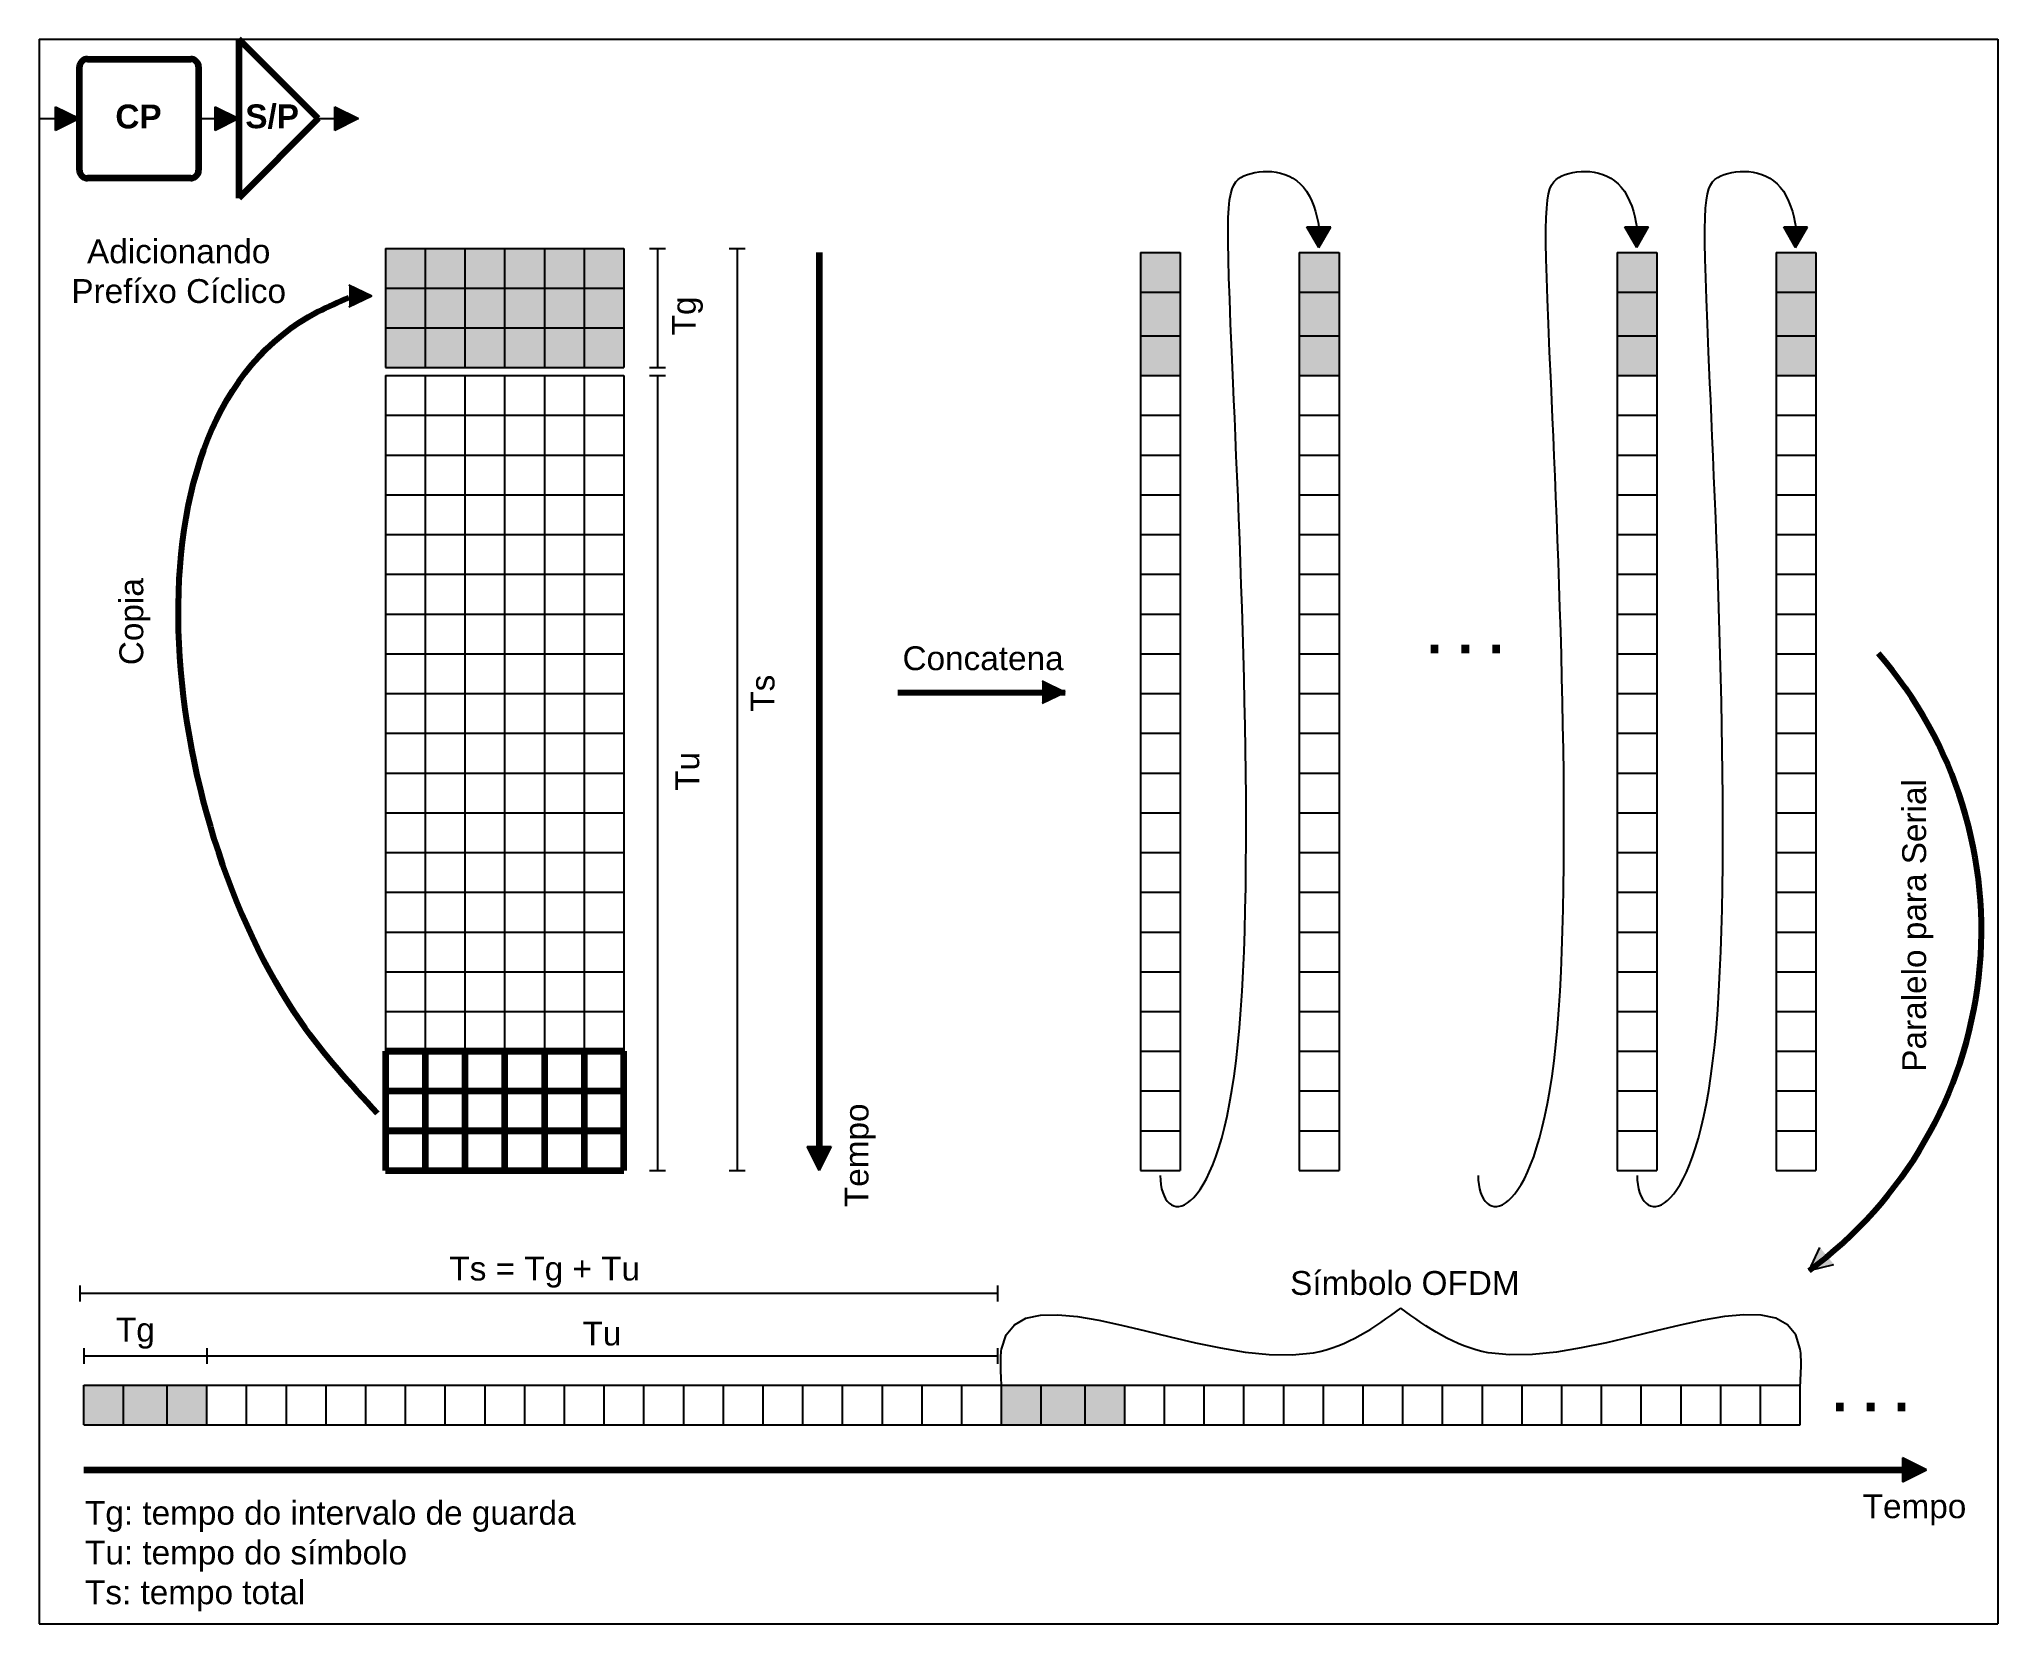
# Model space of a CAD drawing. Header units: millimetres. Extents: x 1998 to 2148, y 1334 to 1394.
# Drawn here: x 2123.45 to 2148.09, y 1333.71 to 1353.64 of the extents above; entities that cross this region are included whole.
import ezdxf

# ---------------------------------------------------------------- set-up
doc = ezdxf.new("R2010")
doc.units = ezdxf.units.MM
doc.linetypes.add('ACAD_ISO02W100', pattern=[15, 12, -3])
doc.layers.add('Background', color=7, linetype='Continuous', plot=False)
doc.styles.get("Standard").update_dxf_attribs({"font": 'arial.ttf'})

msp = doc.modelspace()

# ---------------------------------------------------------------- texts
for s, width, gutter_width, heights, insert, char_height, attachment_point in [('{\\fArial|b1|i0|c0|p34;CP}', 2.97883, 12.5, [0], (2124.695, 1352.665), 0.3, 5), ('{\\fArial|b1|i0|c0|p34;S/P}', 2.97883, 12.5, [0], (2126.377, 1352.665), 0.3, 5), ('Adicionando ^JPrefíxo Cíclico', 2.97883, 12.5, [0], (2125.201, 1350.719), 0.3, 5), ('Concatena', 3.4918, 12.5, [0], (2135.323, 1345.85), 0.3, 5), ('{\\fArial|b1|i0|c0|p34;. . .}', 3.4918, 12.5, [0], (2141.392, 1346.165), 0.5, 5), ('Ts = Tg + Tu', 4.70399, 12.5, [0], (2129.807, 1338.129), 0.3, 5), ('Símbolo OFDM', 3.06218, 12.5, [0], (2140.631, 1337.991), 0.3, 5), ('Tg', 0.68608, 12.5, [0], (2124.656, 1337.36), 0.3, 5), ('Tu', 0.68608, 12.5, [0], (2130.527, 1337.355), 0.3, 5), ('{\\fArial|b1|i0|c0|p34;. . .}', 3.4918, 12.5, [0], (2146.492, 1336.63), 0.5, 5), ('Tg: tempo do intervalo de guarda\\PTu: tempo do símbolo\\PTs: tempo total', 7.16796, 1.668, [1.794], (2124.022, 1335.252), 0.3, 1)]:
    msp.add_mtext_dynamic_manual_height_columns(s, width=width, gutter_width=gutter_width, heights=heights, dxfattribs=dict(insert=insert, char_height=char_height, attachment_point=attachment_point))
at = {"char_height": 0.3, "attachment_point": 5, "rotation": 90}
for s, width, insert in [('Tg', 0.68608, (2131.603, 1350.158)), ('Copia', 0.68608, (2124.65, 1346.312)), ('Ts', 0.68608, (2132.55, 1345.412)), ('Tu', 0.68608, (2131.603, 1344.429)), ('Paralelo para Serial', 3.4918, (2147.085, 1342.491))]:
    msp.add_mtext_dynamic_manual_height_columns(s, width=width, gutter_width=12.5, heights=[0], dxfattribs=dict(at, insert=insert))
at = {"color": 151, "insert": (2133.776, 1339.599), "char_height": 0.3, "attachment_point": 5, "rotation": 90}
msp.add_mtext_dynamic_manual_height_columns('Tempo', width=0.68608, gutter_width=12.5, heights=[0], dxfattribs=at)
at = {"color": 151, "insert": (2147.044, 1335.139), "char_height": 0.3, "attachment_point": 5}
msp.add_mtext_dynamic_manual_height_columns('Tempo', width=0.68608, gutter_width=12.5, heights=[0], dxfattribs=at)

# ---------------------------------------------------------------- hatches: boundary and pattern name
h = msp.add_hatch(color=151)
h.dxf.hatch_style = 1
h.paths.add_polyline_path([(2123.652, 1352.79), (2123.652, 1352.49), (2123.952, 1352.64)])
h = msp.add_hatch(color=151)
h.dxf.hatch_style = 1
h.paths.add_polyline_path([(2125.658, 1352.79), (2125.658, 1352.49), (2125.958, 1352.64)])
h = msp.add_hatch(color=151)
h.dxf.hatch_style = 1
h.paths.add_polyline_path([(2127.165, 1352.79), (2127.165, 1352.49), (2127.465, 1352.64)])
h = msp.add_hatch(color=256)
h.dxf.hatch_style = 1
h.paths.add_polyline_path([(2139.698, 1351.278), (2139.398, 1351.278), (2139.548, 1351.018)])
h = msp.add_hatch(color=256)
h.dxf.hatch_style = 1
h.paths.add_polyline_path([(2143.698, 1351.278), (2143.398, 1351.278), (2143.548, 1351.018)])
h = msp.add_hatch(color=256)
h.dxf.hatch_style = 1
h.paths.add_polyline_path([(2145.698, 1351.278), (2145.398, 1351.278), (2145.548, 1351.018)])
h = msp.add_hatch(color=151)
h.dxf.hatch_style = 1
h.paths.add_polyline_path([(2128.303, 1350.008), (2127.803, 1350.008), (2127.803, 1349.508), (2128.303, 1349.508)])
h.paths.add_polyline_path([(2128.303, 1350.508), (2127.803, 1350.508), (2127.803, 1350.008), (2128.303, 1350.008)])
h.paths.add_polyline_path([(2129.303, 1350.508), (2128.803, 1350.508), (2128.803, 1350.008), (2129.303, 1350.008)])
h.paths.add_polyline_path([(2128.803, 1350.508), (2128.303, 1350.508), (2128.303, 1350.008), (2128.803, 1350.008)])
h.paths.add_polyline_path([(2128.303, 1351.008), (2127.803, 1351.008), (2127.803, 1350.508), (2128.303, 1350.508)])
h.paths.add_polyline_path([(2128.803, 1351.008), (2128.303, 1351.008), (2128.303, 1350.508), (2128.803, 1350.508)])
h.paths.add_polyline_path([(2129.803, 1351.008), (2129.303, 1351.008), (2129.303, 1350.508), (2129.803, 1350.508)])
h.paths.add_polyline_path([(2129.303, 1351.008), (2128.803, 1351.008), (2128.803, 1350.508), (2129.303, 1350.508)])
h.paths.add_polyline_path([(2130.303, 1351.008), (2129.803, 1351.008), (2129.803, 1350.508), (2130.303, 1350.508)])
h.paths.add_polyline_path([(2130.803, 1351.008), (2130.303, 1351.008), (2130.303, 1350.508), (2130.803, 1350.508)])
h.paths.add_polyline_path([(2130.803, 1350.508), (2130.303, 1350.508), (2130.303, 1350.008), (2130.803, 1350.008)])
h.paths.add_polyline_path([(2130.803, 1350.008), (2130.303, 1350.008), (2130.303, 1349.508), (2130.803, 1349.508)])
h.paths.add_polyline_path([(2130.303, 1350.008), (2129.803, 1350.008), (2129.803, 1349.508), (2130.303, 1349.508)])
h.paths.add_polyline_path([(2130.303, 1350.508), (2129.803, 1350.508), (2129.803, 1350.008), (2130.303, 1350.008)])
h.paths.add_polyline_path([(2129.803, 1350.508), (2129.303, 1350.508), (2129.303, 1350.008), (2129.803, 1350.008)])
h.paths.add_polyline_path([(2129.803, 1350.008), (2129.303, 1350.008), (2129.303, 1349.508), (2129.803, 1349.508)])
h.paths.add_polyline_path([(2129.303, 1350.008), (2128.803, 1350.008), (2128.803, 1349.508), (2129.303, 1349.508)])
h.paths.add_polyline_path([(2128.803, 1350.008), (2128.303, 1350.008), (2128.303, 1349.508), (2128.803, 1349.508)])
h = msp.add_hatch(color=151)
h.dxf.hatch_style = 1
h.paths.add_polyline_path([(2137.803, 1350.958), (2137.303, 1350.958), (2137.303, 1350.458), (2137.803, 1350.458)])
h.paths.add_polyline_path([(2137.803, 1350.458), (2137.303, 1350.458), (2137.303, 1349.908), (2137.803, 1349.908)])
h.paths.add_polyline_path([(2137.803, 1349.908), (2137.303, 1349.908), (2137.303, 1349.408), (2137.803, 1349.408)])
h = msp.add_hatch(color=151)
h.dxf.hatch_style = 1
h.paths.add_polyline_path([(2139.803, 1350.958), (2139.303, 1350.958), (2139.303, 1350.458), (2139.803, 1350.458)])
h.paths.add_polyline_path([(2139.803, 1350.458), (2139.303, 1350.458), (2139.303, 1349.908), (2139.803, 1349.908)])
h.paths.add_polyline_path([(2139.803, 1349.908), (2139.303, 1349.908), (2139.303, 1349.408), (2139.803, 1349.408)])
h = msp.add_hatch(color=151)
h.dxf.hatch_style = 1
h.paths.add_polyline_path([(2143.803, 1350.958), (2143.303, 1350.958), (2143.303, 1350.458), (2143.803, 1350.458)])
h.paths.add_polyline_path([(2143.803, 1350.458), (2143.303, 1350.458), (2143.303, 1349.908), (2143.803, 1349.908)])
h.paths.add_polyline_path([(2143.803, 1349.908), (2143.303, 1349.908), (2143.303, 1349.408), (2143.803, 1349.408)])
h = msp.add_hatch(color=151)
h.dxf.hatch_style = 1
h.paths.add_polyline_path([(2145.803, 1350.958), (2145.303, 1350.958), (2145.303, 1350.458), (2145.803, 1350.458)])
h.paths.add_polyline_path([(2145.803, 1350.458), (2145.303, 1350.458), (2145.303, 1349.908), (2145.803, 1349.908)])
h.paths.add_polyline_path([(2145.803, 1349.908), (2145.303, 1349.908), (2145.303, 1349.408), (2145.803, 1349.408)])
h = msp.add_hatch(color=256)
h.dxf.hatch_style = 1
edge = h.paths.add_edge_path()
edge.add_line((2127.343, 1350.547), (2127.343, 1350.397))
edge.add_spline(control_points=[(2127.343, 1350.397), (2127.433, 1350.403), (2127.529, 1350.407), (2127.633, 1350.408)], knot_values=[1.92876, 1.92876, 1.92876, 1.92876, 2, 2, 2, 2], degree=3, periodic=0)
edge.add_line((2127.633, 1350.408), (2127.343, 1350.547))
edge = h.paths.add_edge_path()
edge.add_spline(control_points=[(2127.633, 1350.408), (2127.529, 1350.407), (2127.433, 1350.403), (2127.343, 1350.397)], knot_values=[1.92876, 1.92876, 1.92876, 1.92876, 2, 2, 2, 2], degree=3, periodic=0)
edge.add_line((2127.343, 1350.397), (2127.343, 1350.269))
edge.add_line((2127.343, 1350.269), (2127.633, 1350.408))
h = msp.add_hatch(color=256)
h.dxf.hatch_style = 1
edge = h.paths.add_edge_path()
edge.add_line((2136.066, 1345.562), (2136.066, 1345.411))
edge.add_spline(control_points=[(2136.066, 1345.411), (2136.155, 1345.418), (2136.252, 1345.421), (2136.355, 1345.423)], knot_values=[1.92876, 1.92876, 1.92876, 1.92876, 2, 2, 2, 2], degree=3, periodic=0)
edge.add_line((2136.355, 1345.423), (2136.066, 1345.562))
edge = h.paths.add_edge_path()
edge.add_spline(control_points=[(2136.355, 1345.423), (2136.252, 1345.421), (2136.155, 1345.418), (2136.066, 1345.411)], knot_values=[1.92876, 1.92876, 1.92876, 1.92876, 2, 2, 2, 2], degree=3, periodic=0)
edge.add_line((2136.066, 1345.411), (2136.066, 1345.284))
edge.add_line((2136.066, 1345.284), (2136.355, 1345.423))
h = msp.add_hatch(color=151)
h.dxf.hatch_style = 1
h.paths.add_polyline_path([(2133.411, 1339.708), (2133.111, 1339.708), (2133.261, 1339.408)])
h = msp.add_hatch(color=256)
h.dxf.hatch_style = 1
edge = h.paths.add_edge_path()
edge.add_line((2146.03, 1338.227), (2145.934, 1338.343))
edge.add_spline(control_points=[(2145.934, 1338.343), (2145.869, 1338.281), (2145.797, 1338.217), (2145.718, 1338.15)], knot_values=[1.92876, 1.92876, 1.92876, 1.92876, 2, 2, 2, 2], degree=3, periodic=0)
edge.add_line((2145.718, 1338.15), (2146.03, 1338.227))
edge = h.paths.add_edge_path()
edge.add_spline(control_points=[(2145.718, 1338.15), (2145.797, 1338.217), (2145.869, 1338.281), (2145.934, 1338.343)], knot_values=[1.92876, 1.92876, 1.92876, 1.92876, 2, 2, 2, 2], degree=3, periodic=0)
edge.add_line((2145.934, 1338.343), (2145.853, 1338.441))
edge.add_line((2145.853, 1338.441), (2145.718, 1338.15))
h = msp.add_hatch(color=151)
h.dxf.hatch_style = 1
h.paths.add_polyline_path([(2124.006, 1336.708), (2124.006, 1336.208), (2124.506, 1336.208), (2124.506, 1336.708)])
h.paths.add_polyline_path([(2124.506, 1336.708), (2124.506, 1336.208), (2125.056, 1336.208), (2125.056, 1336.708)])
h.paths.add_polyline_path([(2125.056, 1336.708), (2125.056, 1336.208), (2125.556, 1336.208), (2125.556, 1336.708)])
h = msp.add_hatch(color=151)
h.dxf.hatch_style = 1
h.paths.add_polyline_path([(2135.556, 1336.708), (2135.556, 1336.208), (2136.056, 1336.208), (2136.056, 1336.708)])
h.paths.add_polyline_path([(2136.056, 1336.708), (2136.056, 1336.208), (2136.606, 1336.208), (2136.606, 1336.708)])
h.paths.add_polyline_path([(2136.606, 1336.708), (2136.606, 1336.208), (2137.106, 1336.208), (2137.106, 1336.708)])
h = msp.add_hatch(color=151)
h.dxf.hatch_style = 1
h.paths.add_polyline_path([(2147.194, 1335.643), (2146.894, 1335.793), (2146.894, 1335.493)])

# ---------------------------------------------------------------- linework, layer by layer
at = {"lineweight": 90}
for p, q in [((2125.958, 1353.64), (2125.958, 1351.64)), ((2126.958, 1352.64), (2125.958, 1353.64)), ((2124.052, 1353.39), (2125.352, 1353.39)), ((2123.952, 1351.99), (2123.952, 1353.29)), ((2125.452, 1353.29), (2125.452, 1351.99)), ((2126.958, 1352.64), (2125.958, 1351.64)), ((2125.352, 1351.89), (2124.052, 1351.89))]:
    msp.add_line(p, q, dxfattribs=at)
at = {"color": 151}
for p, q in [((2123.652, 1352.49), (2123.652, 1352.79)), ((2123.652, 1352.79), (2123.952, 1352.64)), ((2125.658, 1352.49), (2125.658, 1352.79)), ((2125.658, 1352.79), (2125.958, 1352.64)), ((2127.165, 1352.49), (2127.165, 1352.79)), ((2127.165, 1352.79), (2127.465, 1352.64)), ((2123.445, 1352.64), (2123.952, 1352.64)), ((2123.952, 1352.64), (2123.652, 1352.49)), ((2125.452, 1352.64), (2125.958, 1352.64)), ((2125.958, 1352.64), (2125.658, 1352.49)), ((2126.958, 1352.64), (2127.465, 1352.64)), ((2127.465, 1352.64), (2127.165, 1352.49)), ((2133.111, 1339.708), (2133.411, 1339.708)), ((2133.261, 1339.408), (2133.111, 1339.708)), ((2133.411, 1339.708), (2133.261, 1339.408)), ((2146.894, 1335.793), (2146.894, 1335.493)), ((2147.194, 1335.643), (2146.894, 1335.793)), ((2146.894, 1335.493), (2147.194, 1335.643))]:
    msp.add_line(p, q, dxfattribs=at)
for p, q in [((2139.398, 1351.278), (2139.698, 1351.278)), ((2139.548, 1351.018), (2139.398, 1351.278)), ((2139.548, 1351.018), (2139.698, 1351.278)), ((2143.548, 1351.018), (2143.398, 1351.278)), ((2143.398, 1351.278), (2143.698, 1351.278)), ((2143.548, 1351.018), (2143.698, 1351.278)), ((2145.548, 1351.018), (2145.398, 1351.278)), ((2145.398, 1351.278), (2145.698, 1351.278)), ((2145.548, 1351.018), (2145.698, 1351.278)), ((2127.803, 1351.008), (2127.803, 1349.508)), ((2127.803, 1351.008), (2130.803, 1351.008)), ((2128.303, 1351.008), (2128.303, 1349.508)), ((2128.803, 1351.008), (2128.803, 1349.508)), ((2129.303, 1351.008), (2129.303, 1349.508)), ((2129.803, 1351.008), (2129.803, 1349.508)), ((2130.303, 1351.008), (2130.303, 1349.508)), ((2130.803, 1351.008), (2130.803, 1349.508)), ((2131.125, 1351.008), (2131.325, 1351.008)), ((2131.225, 1351.008), (2131.225, 1349.508)), ((2132.13, 1351.008), (2132.33, 1351.008)), ((2132.23, 1351.008), (2132.23, 1339.408)), ((2137.303, 1350.958), (2137.303, 1339.408)), ((2137.303, 1350.958), (2137.803, 1350.958)), ((2137.803, 1350.958), (2137.803, 1339.408)), ((2139.303, 1350.958), (2139.303, 1339.408)), ((2139.303, 1350.958), (2139.803, 1350.958)), ((2139.803, 1350.958), (2139.803, 1339.408)), ((2143.303, 1350.958), (2143.303, 1339.408)), ((2143.303, 1350.958), (2143.803, 1350.958)), ((2143.803, 1350.958), (2143.803, 1339.408)), ((2145.303, 1350.958), (2145.303, 1339.408)), ((2145.303, 1350.958), (2145.803, 1350.958)), ((2145.803, 1350.958), (2145.803, 1339.408)), ((2127.633, 1350.408), (2127.343, 1350.547)), ((2127.803, 1350.508), (2130.803, 1350.508)), ((2137.303, 1350.458), (2137.803, 1350.458)), ((2139.303, 1350.458), (2139.803, 1350.458)), ((2143.303, 1350.458), (2143.803, 1350.458)), ((2145.303, 1350.458), (2145.803, 1350.458)), ((2127.633, 1350.408), (2127.343, 1350.269)), ((2127.803, 1350.008), (2130.803, 1350.008)), ((2137.303, 1349.908), (2137.803, 1349.908)), ((2139.303, 1349.908), (2139.803, 1349.908)), ((2143.303, 1349.908), (2143.803, 1349.908)), ((2145.303, 1349.908), (2145.803, 1349.908)), ((2127.803, 1349.508), (2130.803, 1349.508)), ((2131.125, 1349.508), (2131.325, 1349.508)), ((2127.803, 1349.408), (2127.803, 1339.408)), ((2127.803, 1349.408), (2130.803, 1349.408)), ((2128.303, 1349.408), (2128.303, 1339.408)), ((2128.803, 1349.408), (2128.803, 1339.408)), ((2129.303, 1349.408), (2129.303, 1339.408)), ((2129.803, 1349.408), (2129.803, 1339.408)), ((2130.303, 1349.408), (2130.303, 1339.408)), ((2130.803, 1349.408), (2130.803, 1339.408)), ((2131.125, 1349.408), (2131.325, 1349.408)), ((2131.225, 1349.408), (2131.225, 1339.408)), ((2137.303, 1349.408), (2137.803, 1349.408)), ((2139.303, 1349.408), (2139.803, 1349.408)), ((2143.303, 1349.408), (2143.803, 1349.408)), ((2145.303, 1349.408), (2145.803, 1349.408)), ((2127.803, 1348.908), (2130.803, 1348.908)), ((2137.303, 1348.908), (2137.803, 1348.908)), ((2139.303, 1348.908), (2139.803, 1348.908)), ((2143.303, 1348.908), (2143.803, 1348.908)), ((2145.303, 1348.908), (2145.803, 1348.908)), ((2127.803, 1348.408), (2130.803, 1348.408)), ((2137.303, 1348.408), (2137.803, 1348.408)), ((2139.303, 1348.408), (2139.803, 1348.408)), ((2143.303, 1348.408), (2143.803, 1348.408)), ((2145.303, 1348.408), (2145.803, 1348.408)), ((2127.803, 1347.908), (2130.803, 1347.908)), ((2137.303, 1347.908), (2137.803, 1347.908)), ((2139.303, 1347.908), (2139.803, 1347.908)), ((2143.303, 1347.908), (2143.803, 1347.908)), ((2145.303, 1347.908), (2145.803, 1347.908)), ((2127.803, 1347.408), (2130.803, 1347.408)), ((2137.303, 1347.408), (2137.803, 1347.408)), ((2139.303, 1347.408), (2139.803, 1347.408)), ((2143.303, 1347.408), (2143.803, 1347.408)), ((2145.303, 1347.408), (2145.803, 1347.408)), ((2127.803, 1346.908), (2130.803, 1346.908)), ((2137.303, 1346.908), (2137.803, 1346.908)), ((2139.303, 1346.908), (2139.803, 1346.908)), ((2143.303, 1346.908), (2143.803, 1346.908)), ((2145.303, 1346.908), (2145.803, 1346.908)), ((2127.803, 1346.408), (2130.803, 1346.408)), ((2137.303, 1346.408), (2137.803, 1346.408)), ((2139.303, 1346.408), (2139.803, 1346.408)), ((2143.303, 1346.408), (2143.803, 1346.408)), ((2145.303, 1346.408), (2145.803, 1346.408)), ((2127.803, 1345.908), (2130.803, 1345.908)), ((2137.303, 1345.908), (2137.803, 1345.908)), ((2139.303, 1345.908), (2139.803, 1345.908)), ((2143.303, 1345.908), (2143.803, 1345.908)), ((2145.303, 1345.908), (2145.803, 1345.908)), ((2136.355, 1345.423), (2136.066, 1345.562)), ((2127.803, 1345.408), (2130.803, 1345.408)), ((2136.355, 1345.423), (2136.066, 1345.284)), ((2137.303, 1345.408), (2137.803, 1345.408)), ((2139.303, 1345.408), (2139.803, 1345.408)), ((2143.303, 1345.408), (2143.803, 1345.408)), ((2145.303, 1345.408), (2145.803, 1345.408)), ((2127.803, 1344.908), (2130.803, 1344.908)), ((2137.303, 1344.908), (2137.803, 1344.908)), ((2139.303, 1344.908), (2139.803, 1344.908)), ((2143.303, 1344.908), (2143.803, 1344.908)), ((2145.303, 1344.908), (2145.803, 1344.908)), ((2127.803, 1344.408), (2130.803, 1344.408)), ((2137.303, 1344.408), (2137.803, 1344.408)), ((2139.303, 1344.408), (2139.803, 1344.408)), ((2143.303, 1344.408), (2143.803, 1344.408)), ((2145.303, 1344.408), (2145.803, 1344.408)), ((2127.803, 1343.908), (2130.803, 1343.908)), ((2137.303, 1343.908), (2137.803, 1343.908)), ((2139.303, 1343.908), (2139.803, 1343.908)), ((2143.303, 1343.908), (2143.803, 1343.908)), ((2145.303, 1343.908), (2145.803, 1343.908)), ((2127.803, 1343.408), (2130.803, 1343.408)), ((2137.303, 1343.408), (2137.803, 1343.408)), ((2139.303, 1343.408), (2139.803, 1343.408)), ((2143.303, 1343.408), (2143.803, 1343.408)), ((2145.303, 1343.408), (2145.803, 1343.408)), ((2127.803, 1342.908), (2130.803, 1342.908)), ((2137.303, 1342.908), (2137.803, 1342.908)), ((2139.303, 1342.908), (2139.803, 1342.908)), ((2143.303, 1342.908), (2143.803, 1342.908)), ((2145.303, 1342.908), (2145.803, 1342.908)), ((2127.803, 1342.408), (2130.803, 1342.408)), ((2137.303, 1342.408), (2137.803, 1342.408)), ((2139.303, 1342.408), (2139.803, 1342.408)), ((2143.303, 1342.408), (2143.803, 1342.408)), ((2145.303, 1342.408), (2145.803, 1342.408)), ((2127.803, 1341.908), (2130.803, 1341.908)), ((2137.303, 1341.908), (2137.803, 1341.908)), ((2139.303, 1341.908), (2139.803, 1341.908)), ((2143.303, 1341.908), (2143.803, 1341.908)), ((2145.303, 1341.908), (2145.803, 1341.908)), ((2127.803, 1341.408), (2130.803, 1341.408)), ((2137.303, 1341.408), (2137.803, 1341.408)), ((2139.303, 1341.408), (2139.803, 1341.408)), ((2143.303, 1341.408), (2143.803, 1341.408)), ((2145.303, 1341.408), (2145.803, 1341.408)), ((2137.303, 1340.908), (2137.803, 1340.908)), ((2139.303, 1340.908), (2139.803, 1340.908)), ((2143.303, 1340.908), (2143.803, 1340.908)), ((2145.303, 1340.908), (2145.803, 1340.908)), ((2137.303, 1340.408), (2137.803, 1340.408)), ((2139.303, 1340.408), (2139.803, 1340.408)), ((2143.303, 1340.408), (2143.803, 1340.408)), ((2145.303, 1340.408), (2145.803, 1340.408)), ((2137.303, 1339.908), (2137.803, 1339.908)), ((2139.303, 1339.908), (2139.803, 1339.908)), ((2143.303, 1339.908), (2143.803, 1339.908)), ((2145.303, 1339.908), (2145.803, 1339.908)), ((2131.125, 1339.408), (2131.325, 1339.408)), ((2132.13, 1339.408), (2132.33, 1339.408)), ((2137.303, 1339.408), (2137.803, 1339.408)), ((2139.303, 1339.408), (2139.803, 1339.408)), ((2143.303, 1339.408), (2143.803, 1339.408)), ((2145.303, 1339.408), (2145.803, 1339.408)), ((2145.718, 1338.15), (2145.853, 1338.441)), ((2145.718, 1338.15), (2146.03, 1338.227)), ((2123.956, 1337.96), (2123.956, 1337.76)), ((2135.506, 1337.96), (2135.506, 1337.76)), ((2135.506, 1337.86), (2123.956, 1337.86)), ((2124.006, 1337.174), (2124.006, 1336.974)), ((2125.556, 1337.174), (2125.556, 1336.974)), ((2135.506, 1337.174), (2135.506, 1336.974)), ((2125.506, 1337.074), (2124.006, 1337.074)), ((2135.506, 1337.074), (2125.506, 1337.074)), ((2124.006, 1336.208), (2124.006, 1336.708)), ((2124.006, 1336.708), (2145.606, 1336.708)), ((2124.506, 1336.208), (2124.506, 1336.708)), ((2125.056, 1336.208), (2125.056, 1336.708)), ((2125.556, 1336.208), (2125.556, 1336.708)), ((2126.056, 1336.208), (2126.056, 1336.708)), ((2126.556, 1336.208), (2126.556, 1336.708)), ((2127.056, 1336.208), (2127.056, 1336.708)), ((2127.556, 1336.208), (2127.556, 1336.708)), ((2128.056, 1336.208), (2128.056, 1336.708)), ((2128.556, 1336.208), (2128.556, 1336.708)), ((2129.056, 1336.208), (2129.056, 1336.708)), ((2129.556, 1336.208), (2129.556, 1336.708)), ((2130.056, 1336.208), (2130.056, 1336.708)), ((2130.556, 1336.208), (2130.556, 1336.708)), ((2131.056, 1336.208), (2131.056, 1336.708)), ((2131.556, 1336.208), (2131.556, 1336.708)), ((2132.056, 1336.208), (2132.056, 1336.708)), ((2132.556, 1336.208), (2132.556, 1336.708)), ((2133.056, 1336.208), (2133.056, 1336.708)), ((2133.556, 1336.208), (2133.556, 1336.708)), ((2134.056, 1336.208), (2134.056, 1336.708)), ((2134.556, 1336.208), (2134.556, 1336.708)), ((2135.056, 1336.208), (2135.056, 1336.708)), ((2135.556, 1336.208), (2135.556, 1336.708)), ((2135.556, 1336.208), (2135.556, 1336.708)), ((2136.056, 1336.208), (2136.056, 1336.708)), ((2136.606, 1336.208), (2136.606, 1336.708)), ((2137.106, 1336.208), (2137.106, 1336.708)), ((2137.606, 1336.208), (2137.606, 1336.708)), ((2138.106, 1336.208), (2138.106, 1336.708)), ((2138.606, 1336.208), (2138.606, 1336.708)), ((2139.106, 1336.208), (2139.106, 1336.708)), ((2139.606, 1336.208), (2139.606, 1336.708)), ((2140.106, 1336.208), (2140.106, 1336.708)), ((2140.606, 1336.208), (2140.606, 1336.708)), ((2141.106, 1336.208), (2141.106, 1336.708)), ((2141.606, 1336.208), (2141.606, 1336.708)), ((2142.106, 1336.208), (2142.106, 1336.708)), ((2142.606, 1336.208), (2142.606, 1336.708)), ((2143.106, 1336.208), (2143.106, 1336.708)), ((2143.606, 1336.208), (2143.606, 1336.708)), ((2144.106, 1336.208), (2144.106, 1336.708)), ((2144.606, 1336.208), (2144.606, 1336.708)), ((2145.106, 1336.208), (2145.106, 1336.708)), ((2145.606, 1336.208), (2145.606, 1336.708)), ((2124.006, 1336.208), (2145.606, 1336.208))]:
    msp.add_line(p, q)
at = {"color": 151, "lineweight": 140}
for p, q in [((2133.261, 1350.958), (2133.261, 1339.708)), ((2124.006, 1335.643), (2146.894, 1335.643))]:
    msp.add_line(p, q, dxfattribs=at)
at = {"lineweight": 80}
msp.add_line((2134.251, 1345.423), (2136.355, 1345.423), dxfattribs=at)
at = {"lineweight": 100}
for p, q in [((2127.803, 1340.908), (2130.803, 1340.908)), ((2127.803, 1340.908), (2127.803, 1339.408)), ((2130.803, 1340.908), (2127.803, 1340.908)), ((2128.303, 1340.908), (2128.303, 1339.408)), ((2128.803, 1340.908), (2128.803, 1339.408)), ((2129.303, 1340.908), (2129.303, 1339.408)), ((2129.803, 1340.908), (2129.803, 1339.408)), ((2130.303, 1340.908), (2130.303, 1339.408)), ((2130.803, 1339.408), (2130.803, 1340.908)), ((2127.803, 1340.408), (2130.803, 1340.408)), ((2127.803, 1340.408), (2130.803, 1340.408)), ((2127.803, 1339.908), (2130.803, 1339.908)), ((2130.803, 1339.908), (2127.803, 1339.908)), ((2127.803, 1339.408), (2130.803, 1339.408)), ((2127.803, 1339.408), (2130.803, 1339.408))]:
    msp.add_line(p, q, dxfattribs=at)
at = {"lineweight": 90}
for centre, start, end in [((2124.052, 1353.29), 90, 180), ((2125.352, 1353.29), 0, 90), ((2124.052, 1351.99), 180, 270), ((2125.352, 1351.99), 270, 0)]:
    msp.add_arc(centre, 0.1, start, end, dxfattribs=at)
at = {"lineweight": 80}
msp.add_arc((2142.57, 1342.434), 5.317, 306.3078, 40.8346, dxfattribs=at)
for points in [[(2137.553, 1339.347), (2137.553, 1338.684), (2138.956, 1338.684), (2138.373, 1351.296), (2138.373, 1352.018), (2139.371, 1352.018), (2139.524, 1351.435), (2139.55, 1351.278)], [(2141.553, 1339.347), (2141.553, 1338.684), (2142.956, 1338.684), (2142.373, 1351.296), (2142.373, 1352.018), (2143.371, 1352.018), (2143.524, 1351.435), (2143.55, 1351.278)], [(2143.553, 1339.347), (2143.553, 1338.684), (2144.956, 1338.684), (2144.373, 1351.296), (2144.373, 1352.018), (2145.371, 1352.018), (2145.524, 1351.435), (2145.55, 1351.278)]]:
    msp.add_open_spline(points, degree=3, knots=[0, 0, 0, 0, 1, 2, 3, 4, 4.563426, 4.563426, 4.563426, 4.563426])
msp.add_spline([(2127.701, 1340.126), (2126.737, 1341.279), (2126.954, 1350.212), (2127.343, 1350.389)], degree=3, dxfattribs=at)
at = {"linetype": 'ACAD_ISO02W100'}
for points in [[(2135.556, 1336.708), (2135.556, 1337.16), (2139.482, 1337.116), (2140.581, 1337.675)], [(2145.606, 1336.708), (2145.606, 1337.16), (2141.68, 1337.116), (2140.581, 1337.675)]]:
    msp.add_spline(points, degree=3, dxfattribs=at)
at = {"layer": 'Background'}
for p, q in [((2123.445, 1353.64), (2148.093, 1353.64)), ((2123.445, 1353.64), (2123.445, 1333.705)), ((2148.093, 1353.64), (2148.093, 1333.705)), ((2123.445, 1333.705), (2148.093, 1333.705))]:
    msp.add_line(p, q, dxfattribs=at)

msp.set_redraw_order([(e.dxf.handle, doc.entitydb.next_handle()) for e in msp.query("TEXT MTEXT ATTDEF DIMENSION ARC_DIMENSION")])  # texts and dimensions are drawn at this point

doc.saveas('drawing.dxf')
